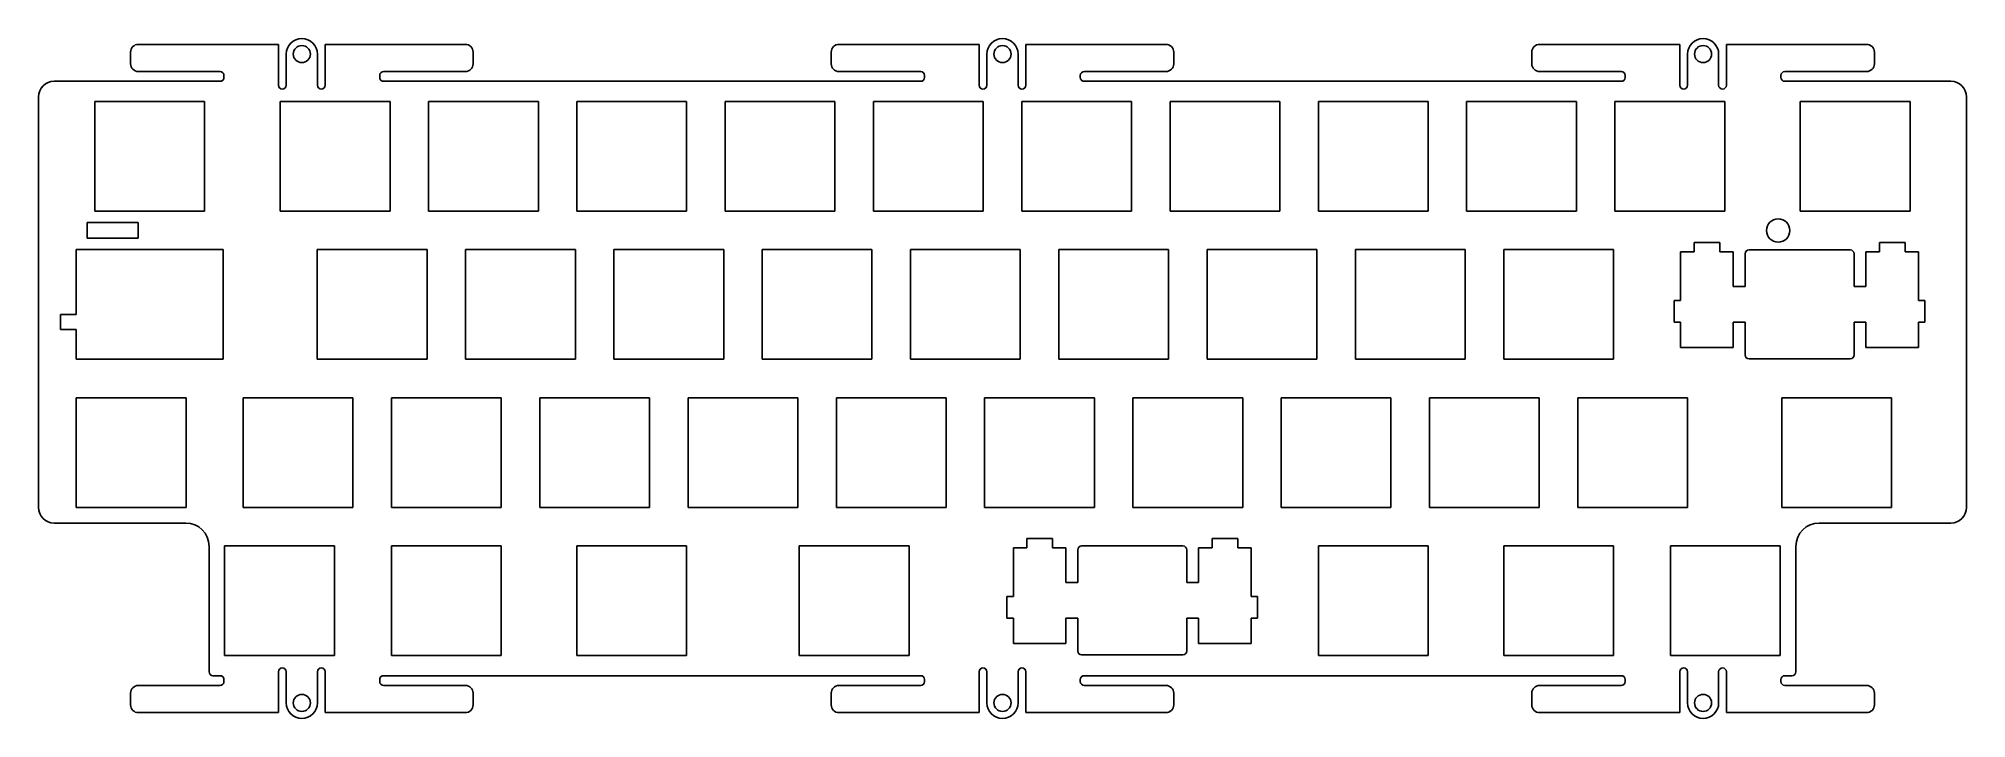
# Model space of a CAD drawing. Header units: millimetres. Extents: x 51 to 298, y -256 to -169.
import ezdxf

# ---------------------------------------------------------------- set-up
doc = ezdxf.new("R2010")
doc.units = ezdxf.units.MM
for name, color, linetype in [('Shape1818', 7, 'CONTINUOUS'), ('Shape1819', 7, 'CONTINUOUS'), ('Shape1820', 7, 'CONTINUOUS'), ('Shape1821', 7, 'CONTINUOUS'), ('Shape1822', 7, 'CONTINUOUS'), ('Shape1823', 7, 'CONTINUOUS'), ('Shape1824', 7, 'CONTINUOUS'), ('Shape1825', 7, 'CONTINUOUS'), ('Shape1826', 7, 'CONTINUOUS'), ('Shape1827', 7, 'CONTINUOUS'), ('Shape1828', 7, 'CONTINUOUS'), ('Shape1829', 7, 'CONTINUOUS'), ('Shape1830', 7, 'CONTINUOUS'), ('Shape1831', 7, 'CONTINUOUS'), ('Shape1832', 7, 'CONTINUOUS'), ('Shape1833', 7, 'CONTINUOUS'), ('Shape1834', 7, 'CONTINUOUS'), ('Shape1835', 7, 'CONTINUOUS'), ('Shape1836', 7, 'CONTINUOUS'), ('Shape1837', 7, 'CONTINUOUS'), ('Shape1838', 7, 'CONTINUOUS'), ('Shape1839', 7, 'CONTINUOUS'), ('Shape1840', 7, 'CONTINUOUS'), ('Shape1841', 7, 'CONTINUOUS'), ('Shape1842', 7, 'CONTINUOUS'), ('Shape1843', 7, 'CONTINUOUS'), ('Shape1844', 7, 'CONTINUOUS'), ('Shape1845', 7, 'CONTINUOUS'), ('Shape1846', 7, 'CONTINUOUS'), ('Shape1847', 7, 'CONTINUOUS'), ('Shape1848', 7, 'CONTINUOUS'), ('Shape1849', 7, 'CONTINUOUS'), ('Shape1850', 7, 'CONTINUOUS'), ('Shape1851', 7, 'CONTINUOUS'), ('Shape1852', 7, 'CONTINUOUS'), ('Shape1853', 7, 'CONTINUOUS'), ('Shape1854', 7, 'CONTINUOUS'), ('Shape1855', 7, 'CONTINUOUS'), ('Shape1856', 7, 'CONTINUOUS'), ('Shape1857', 7, 'CONTINUOUS'), ('Shape1858', 7, 'CONTINUOUS'), ('Shape1859', 7, 'CONTINUOUS'), ('Shape1860', 7, 'CONTINUOUS'), ('Shape1861', 7, 'CONTINUOUS'), ('Shape1862', 7, 'CONTINUOUS'), ('Shape1863', 7, 'CONTINUOUS'), ('Shape1864', 7, 'CONTINUOUS'), ('Shape1865', 7, 'CONTINUOUS'), ('Shape1866', 7, 'CONTINUOUS'), ('Shape1867', 7, 'CONTINUOUS'), ('Shape1868', 7, 'CONTINUOUS'), ('Shape1869', 7, 'CONTINUOUS'), ('Shape1870', 7, 'CONTINUOUS'), ('Shape1871', 7, 'CONTINUOUS'), ('Shape1872', 7, 'CONTINUOUS'), ('Shape1873', 7, 'CONTINUOUS'), ('Shape1874', 7, 'CONTINUOUS'), ('Shape1875', 7, 'CONTINUOUS'), ('Shape1876', 7, 'CONTINUOUS'), ('Shape1877', 7, 'CONTINUOUS'), ('Shape1878', 7, 'CONTINUOUS'), ('Shape1879', 7, 'CONTINUOUS'), ('Shape1880', 7, 'CONTINUOUS'), ('Shape1881', 7, 'CONTINUOUS'), ('Shape1882', 7, 'CONTINUOUS'), ('Shape1883', 7, 'CONTINUOUS'), ('Shape1884', 7, 'CONTINUOUS'), ('Shape1885', 7, 'CONTINUOUS'), ('Shape1886', 7, 'CONTINUOUS'), ('Shape1887', 7, 'CONTINUOUS'), ('Shape1888', 7, 'CONTINUOUS'), ('Shape1889', 7, 'CONTINUOUS'), ('Shape1890', 7, 'CONTINUOUS'), ('Shape1891', 7, 'CONTINUOUS'), ('Shape1892', 7, 'CONTINUOUS'), ('Shape1893', 7, 'CONTINUOUS'), ('Shape1894', 7, 'CONTINUOUS'), ('Shape1895', 7, 'CONTINUOUS'), ('Shape1896', 7, 'CONTINUOUS'), ('Shape1897', 7, 'CONTINUOUS'), ('Shape1898', 7, 'CONTINUOUS'), ('Shape1899', 7, 'CONTINUOUS'), ('Shape1900', 7, 'CONTINUOUS'), ('Shape1901', 7, 'CONTINUOUS'), ('Shape1902', 7, 'CONTINUOUS'), ('Shape1903', 7, 'CONTINUOUS'), ('Shape1904', 7, 'CONTINUOUS'), ('Shape1905', 7, 'CONTINUOUS'), ('Shape1906', 7, 'CONTINUOUS'), ('Shape1907', 7, 'CONTINUOUS'), ('Shape1908', 7, 'CONTINUOUS'), ('Shape1909', 7, 'CONTINUOUS'), ('Shape1910', 7, 'CONTINUOUS'), ('Shape1911', 7, 'CONTINUOUS'), ('Shape1912', 7, 'CONTINUOUS'), ('Shape1913', 7, 'CONTINUOUS'), ('Shape1914', 7, 'CONTINUOUS'), ('Shape1915', 7, 'CONTINUOUS'), ('Shape1916', 7, 'CONTINUOUS'), ('Shape1917', 7, 'CONTINUOUS'), ('Shape1918', 7, 'CONTINUOUS'), ('Shape1919', 7, 'CONTINUOUS'), ('Shape1920', 7, 'CONTINUOUS'), ('Shape1921', 7, 'CONTINUOUS'), ('Shape1922', 7, 'CONTINUOUS'), ('Shape1923', 7, 'CONTINUOUS'), ('Shape1924', 7, 'CONTINUOUS'), ('Shape1925', 7, 'CONTINUOUS'), ('Shape1926', 7, 'CONTINUOUS'), ('Shape1927', 7, 'CONTINUOUS'), ('Shape1928', 7, 'CONTINUOUS'), ('Shape1929', 7, 'CONTINUOUS'), ('Shape1930', 7, 'CONTINUOUS'), ('Shape1931', 7, 'CONTINUOUS'), ('Shape1932', 7, 'CONTINUOUS'), ('Shape1933', 7, 'CONTINUOUS'), ('Shape1934', 7, 'CONTINUOUS'), ('Shape1935', 7, 'CONTINUOUS'), ('Shape1936', 7, 'CONTINUOUS'), ('Shape1937', 7, 'CONTINUOUS'), ('Shape1938', 7, 'CONTINUOUS'), ('Shape1939', 7, 'CONTINUOUS'), ('Shape1940', 7, 'CONTINUOUS'), ('Shape1941', 7, 'CONTINUOUS'), ('Shape1942', 7, 'CONTINUOUS'), ('Shape1943', 7, 'CONTINUOUS'), ('Shape1944', 7, 'CONTINUOUS'), ('Shape1945', 7, 'CONTINUOUS'), ('Shape1946', 7, 'CONTINUOUS'), ('Shape1947', 7, 'CONTINUOUS'), ('Shape1948', 7, 'CONTINUOUS'), ('Shape1949', 7, 'CONTINUOUS'), ('Shape1950', 7, 'CONTINUOUS'), ('Shape1951', 7, 'CONTINUOUS'), ('Shape1952', 7, 'CONTINUOUS'), ('Shape1953', 7, 'CONTINUOUS'), ('Shape1954', 7, 'CONTINUOUS'), ('Shape1955', 7, 'CONTINUOUS'), ('Shape1956', 7, 'CONTINUOUS'), ('Shape1957', 7, 'CONTINUOUS'), ('Shape1958', 7, 'CONTINUOUS'), ('Shape1959', 7, 'CONTINUOUS'), ('Shape1960', 7, 'CONTINUOUS'), ('Shape1961', 7, 'CONTINUOUS'), ('Shape1962', 7, 'CONTINUOUS'), ('Shape1963', 7, 'CONTINUOUS'), ('Shape1964', 7, 'CONTINUOUS'), ('Shape1965', 7, 'CONTINUOUS'), ('Shape1966', 7, 'CONTINUOUS'), ('Shape1967', 7, 'CONTINUOUS'), ('Shape1968', 7, 'CONTINUOUS'), ('Shape1969', 7, 'CONTINUOUS'), ('Shape1970', 7, 'CONTINUOUS'), ('Shape1971', 7, 'CONTINUOUS'), ('Shape1972', 7, 'CONTINUOUS'), ('Shape1973', 7, 'CONTINUOUS'), ('Shape1974', 7, 'CONTINUOUS'), ('Shape1975', 7, 'CONTINUOUS'), ('Shape1976', 7, 'CONTINUOUS'), ('Shape1977', 7, 'CONTINUOUS'), ('Shape1978', 7, 'CONTINUOUS'), ('Shape1979', 7, 'CONTINUOUS'), ('Shape1980', 7, 'CONTINUOUS'), ('Shape1981', 7, 'CONTINUOUS'), ('Shape1982', 7, 'CONTINUOUS'), ('Shape1983', 7, 'CONTINUOUS'), ('Shape1984', 7, 'CONTINUOUS'), ('Shape1985', 7, 'CONTINUOUS'), ('Shape1986', 7, 'CONTINUOUS'), ('Shape1987', 7, 'CONTINUOUS'), ('Shape1988', 7, 'CONTINUOUS'), ('Shape1989', 7, 'CONTINUOUS'), ('Shape1990', 7, 'CONTINUOUS'), ('Shape1991', 7, 'CONTINUOUS'), ('Shape1992', 7, 'CONTINUOUS'), ('Shape1993', 7, 'CONTINUOUS'), ('Shape1994', 7, 'CONTINUOUS'), ('Shape1995', 7, 'CONTINUOUS'), ('Shape1996', 7, 'CONTINUOUS'), ('Shape1997', 7, 'CONTINUOUS'), ('Shape1998', 7, 'CONTINUOUS'), ('Shape1999', 7, 'CONTINUOUS'), ('Shape2000', 7, 'CONTINUOUS'), ('Shape2001', 7, 'CONTINUOUS'), ('Shape2002', 7, 'CONTINUOUS'), ('Shape2003', 7, 'CONTINUOUS'), ('Shape2004', 7, 'CONTINUOUS'), ('Shape2005', 7, 'CONTINUOUS'), ('Shape2006', 7, 'CONTINUOUS'), ('Shape2007', 7, 'CONTINUOUS'), ('Shape2008', 7, 'CONTINUOUS'), ('Shape2009', 7, 'CONTINUOUS'), ('Shape2010', 7, 'CONTINUOUS'), ('Shape2011', 7, 'CONTINUOUS'), ('Shape2012', 7, 'CONTINUOUS'), ('Shape2013', 7, 'CONTINUOUS'), ('Shape2014', 7, 'CONTINUOUS'), ('Shape2015', 7, 'CONTINUOUS'), ('Shape2016', 7, 'CONTINUOUS'), ('Shape2017', 7, 'CONTINUOUS'), ('Shape2018', 7, 'CONTINUOUS'), ('Shape2019', 7, 'CONTINUOUS'), ('Shape2020', 7, 'CONTINUOUS'), ('Shape2021', 7, 'CONTINUOUS'), ('Shape2022', 7, 'CONTINUOUS'), ('Shape2023', 7, 'CONTINUOUS'), ('Shape2024', 7, 'CONTINUOUS'), ('Shape2025', 7, 'CONTINUOUS'), ('Shape2026', 7, 'CONTINUOUS'), ('Shape2027', 7, 'CONTINUOUS'), ('Shape2028', 7, 'CONTINUOUS'), ('Shape2029', 7, 'CONTINUOUS'), ('Shape2030', 7, 'CONTINUOUS'), ('Shape2031', 7, 'CONTINUOUS'), ('Shape2032', 7, 'CONTINUOUS'), ('Shape2033', 7, 'CONTINUOUS'), ('Shape2034', 7, 'CONTINUOUS'), ('Shape2035', 7, 'CONTINUOUS'), ('Shape2036', 7, 'CONTINUOUS'), ('Shape2037', 7, 'CONTINUOUS'), ('Shape2038', 7, 'CONTINUOUS'), ('Shape2039', 7, 'CONTINUOUS'), ('Shape2040', 7, 'CONTINUOUS'), ('Shape2041', 7, 'CONTINUOUS'), ('Shape2042', 7, 'CONTINUOUS'), ('Shape2043', 7, 'CONTINUOUS'), ('Shape2044', 7, 'CONTINUOUS'), ('Shape2045', 7, 'CONTINUOUS'), ('Shape2046', 7, 'CONTINUOUS'), ('Shape2047', 7, 'CONTINUOUS'), ('Shape2048', 7, 'CONTINUOUS'), ('Shape2049', 7, 'CONTINUOUS'), ('Shape2050', 7, 'CONTINUOUS'), ('Shape2051', 7, 'CONTINUOUS'), ('Shape2052', 7, 'CONTINUOUS'), ('Shape2053', 7, 'CONTINUOUS'), ('Shape2054', 7, 'CONTINUOUS'), ('Shape2055', 7, 'CONTINUOUS'), ('Shape2056', 7, 'CONTINUOUS'), ('Shape2057', 7, 'CONTINUOUS'), ('Shape2058', 7, 'CONTINUOUS'), ('Shape2059', 7, 'CONTINUOUS'), ('Shape2276', 7, 'CONTINUOUS'), ('Shape2277', 7, 'CONTINUOUS'), ('Shape2278', 7, 'CONTINUOUS'), ('Shape2279', 7, 'CONTINUOUS'), ('Shape2280', 7, 'CONTINUOUS'), ('Shape2281', 7, 'CONTINUOUS'), ('Shape2282', 7, 'CONTINUOUS'), ('Shape2283', 7, 'CONTINUOUS'), ('Shape2284', 7, 'CONTINUOUS'), ('Shape2285', 7, 'CONTINUOUS'), ('Shape2286', 7, 'CONTINUOUS'), ('Shape2287', 7, 'CONTINUOUS'), ('Shape2288', 7, 'CONTINUOUS'), ('Shape2289', 7, 'CONTINUOUS'), ('Shape2290', 7, 'CONTINUOUS'), ('Shape2291', 7, 'CONTINUOUS'), ('Shape2292', 7, 'CONTINUOUS'), ('Shape2293', 7, 'CONTINUOUS'), ('Shape2294', 7, 'CONTINUOUS'), ('Shape2295', 7, 'CONTINUOUS'), ('Shape2296', 7, 'CONTINUOUS'), ('Shape2297', 7, 'CONTINUOUS'), ('Shape2298', 7, 'CONTINUOUS'), ('Shape2299', 7, 'CONTINUOUS'), ('Shape2300', 7, 'CONTINUOUS'), ('Shape2301', 7, 'CONTINUOUS'), ('Shape2302', 7, 'CONTINUOUS'), ('Shape2303', 7, 'CONTINUOUS'), ('Shape2304', 7, 'CONTINUOUS'), ('Shape2305', 7, 'CONTINUOUS'), ('Shape2306', 7, 'CONTINUOUS'), ('Shape2307', 7, 'CONTINUOUS'), ('Shape2308', 7, 'CONTINUOUS'), ('Shape2309', 7, 'CONTINUOUS'), ('Shape2310', 7, 'CONTINUOUS'), ('Shape2311', 7, 'CONTINUOUS'), ('Shape2312', 7, 'CONTINUOUS'), ('Shape2313', 7, 'CONTINUOUS'), ('Shape2314', 7, 'CONTINUOUS'), ('Shape2315', 7, 'CONTINUOUS'), ('Shape2316', 7, 'CONTINUOUS'), ('Shape2317', 7, 'CONTINUOUS'), ('Shape2318', 7, 'CONTINUOUS'), ('Shape2319', 7, 'CONTINUOUS'), ('Shape2320', 7, 'CONTINUOUS'), ('Shape2321', 7, 'CONTINUOUS'), ('Shape2322', 7, 'CONTINUOUS'), ('Shape2323', 7, 'CONTINUOUS'), ('Shape2324', 7, 'CONTINUOUS'), ('Shape2325', 7, 'CONTINUOUS'), ('Shape2326', 7, 'CONTINUOUS'), ('Shape2327', 7, 'CONTINUOUS'), ('Shape2328', 7, 'CONTINUOUS'), ('Shape2329', 7, 'CONTINUOUS'), ('Shape2330', 7, 'CONTINUOUS'), ('Shape2331', 7, 'CONTINUOUS'), ('Shape2332', 7, 'CONTINUOUS'), ('Shape2333', 7, 'CONTINUOUS'), ('Shape2334', 7, 'CONTINUOUS'), ('Shape2335', 7, 'CONTINUOUS'), ('Shape2336', 7, 'CONTINUOUS'), ('Shape2337', 7, 'CONTINUOUS'), ('Shape2338', 7, 'CONTINUOUS'), ('Shape2339', 7, 'CONTINUOUS'), ('Shape2340', 7, 'CONTINUOUS'), ('Shape2341', 7, 'CONTINUOUS'), ('Shape2342', 7, 'CONTINUOUS'), ('Shape2343', 7, 'CONTINUOUS'), ('Shape2344', 7, 'CONTINUOUS'), ('Shape2345', 7, 'CONTINUOUS'), ('Shape2346', 7, 'CONTINUOUS'), ('Shape2347', 7, 'CONTINUOUS'), ('Shape2348', 7, 'CONTINUOUS'), ('Shape2349', 7, 'CONTINUOUS'), ('Shape2350', 7, 'CONTINUOUS'), ('Shape2351', 7, 'CONTINUOUS'), ('Shape2352', 7, 'CONTINUOUS'), ('Shape2353', 7, 'CONTINUOUS'), ('Shape2354', 7, 'CONTINUOUS'), ('Shape2355', 7, 'CONTINUOUS'), ('Shape2356', 7, 'CONTINUOUS'), ('Shape2357', 7, 'CONTINUOUS'), ('Shape2358', 7, 'CONTINUOUS'), ('Shape2359', 7, 'CONTINUOUS'), ('Shape2360', 7, 'CONTINUOUS'), ('Shape2361', 7, 'CONTINUOUS'), ('Shape2362', 7, 'CONTINUOUS'), ('Shape2363', 7, 'CONTINUOUS'), ('Shape2364', 7, 'CONTINUOUS'), ('Shape2365', 7, 'CONTINUOUS'), ('Shape2366', 7, 'CONTINUOUS'), ('Shape2367', 7, 'CONTINUOUS'), ('Shape2368', 7, 'CONTINUOUS'), ('Shape2369', 7, 'CONTINUOUS'), ('Shape2370', 7, 'CONTINUOUS'), ('Shape2371', 7, 'CONTINUOUS'), ('Shape2372', 7, 'CONTINUOUS'), ('Shape2373', 7, 'CONTINUOUS'), ('Shape2374', 7, 'CONTINUOUS'), ('Shape2375', 7, 'CONTINUOUS'), ('Shape2376', 7, 'CONTINUOUS'), ('Shape2377', 7, 'CONTINUOUS'), ('Shape2378', 7, 'CONTINUOUS'), ('Shape2379', 7, 'CONTINUOUS'), ('Shape2380', 7, 'CONTINUOUS'), ('Shape2381', 7, 'CONTINUOUS'), ('Shape2382', 7, 'CONTINUOUS'), ('Shape2383', 7, 'CONTINUOUS'), ('Shape2384', 7, 'CONTINUOUS'), ('Shape2385', 7, 'CONTINUOUS'), ('Shape2386', 7, 'CONTINUOUS'), ('Shape2387', 7, 'CONTINUOUS'), ('Shape2388', 7, 'CONTINUOUS'), ('Shape2389', 7, 'CONTINUOUS'), ('Shape2390', 7, 'CONTINUOUS'), ('Shape2391', 7, 'CONTINUOUS'), ('Shape2392', 7, 'CONTINUOUS'), ('Shape2393', 7, 'CONTINUOUS'), ('Shape2394', 7, 'CONTINUOUS'), ('Shape2395', 7, 'CONTINUOUS'), ('Shape2396', 7, 'CONTINUOUS'), ('Shape2397', 7, 'CONTINUOUS'), ('Shape2398', 7, 'CONTINUOUS'), ('Shape2399', 7, 'CONTINUOUS'), ('Shape2400', 7, 'CONTINUOUS'), ('Shape2401', 7, 'CONTINUOUS'), ('Shape2402', 7, 'CONTINUOUS'), ('Shape2403', 7, 'CONTINUOUS'), ('Shape2404', 7, 'CONTINUOUS'), ('Shape2405', 7, 'CONTINUOUS'), ('Shape2406', 7, 'CONTINUOUS'), ('Shape2407', 7, 'CONTINUOUS'), ('Shape2408', 7, 'CONTINUOUS'), ('Shape2409', 7, 'CONTINUOUS'), ('Shape2410', 7, 'CONTINUOUS'), ('Shape2411', 7, 'CONTINUOUS'), ('Shape2412', 7, 'CONTINUOUS'), ('Shape2413', 7, 'CONTINUOUS'), ('Shape2414', 7, 'CONTINUOUS'), ('Shape2415', 7, 'CONTINUOUS'), ('Shape2416', 7, 'CONTINUOUS'), ('Shape2417', 7, 'CONTINUOUS'), ('Shape2418', 7, 'CONTINUOUS'), ('Shape2419', 7, 'CONTINUOUS'), ('Shape2420', 7, 'CONTINUOUS'), ('Shape2421', 7, 'CONTINUOUS'), ('Shape2422', 7, 'CONTINUOUS'), ('Shape2423', 7, 'CONTINUOUS'), ('Shape2424', 7, 'CONTINUOUS'), ('Shape2425', 7, 'CONTINUOUS'), ('Shape2426', 7, 'CONTINUOUS'), ('Shape2427', 7, 'CONTINUOUS'), ('Shape2428', 7, 'CONTINUOUS'), ('Shape2429', 7, 'CONTINUOUS'), ('Shape2430', 7, 'CONTINUOUS'), ('Shape2431', 7, 'CONTINUOUS'), ('Shape2432', 7, 'CONTINUOUS'), ('Shape2433', 7, 'CONTINUOUS'), ('Shape2434', 7, 'CONTINUOUS'), ('Shape2435', 7, 'CONTINUOUS'), ('Shape2436', 7, 'CONTINUOUS'), ('Shape2437', 7, 'CONTINUOUS'), ('Shape2438', 7, 'CONTINUOUS'), ('Shape2439', 7, 'CONTINUOUS'), ('Shape2440', 7, 'CONTINUOUS'), ('Shape2441', 7, 'CONTINUOUS'), ('Shape2442', 7, 'CONTINUOUS'), ('Shape2443', 7, 'CONTINUOUS'), ('Shape2452', 7, 'CONTINUOUS'), ('Shape2453', 7, 'CONTINUOUS'), ('Shape2454', 7, 'CONTINUOUS'), ('Shape2455', 7, 'CONTINUOUS'), ('Shape2456', 7, 'CONTINUOUS'), ('Shape2457', 7, 'CONTINUOUS'), ('Shape2458', 7, 'CONTINUOUS'), ('Shape2459', 7, 'CONTINUOUS'), ('Shape2465', 7, 'CONTINUOUS')]:
    doc.layers.add(name, color=color, linetype=linetype)

msp = doc.modelspace()

# ---------------------------------------------------------------- linework, layer by layer
at = {"layer": 'Shape1818'}
msp.add_circle((264.415, -170.807), 1.1, dxfattribs=at)
at = {"layer": 'Shape1819'}
msp.add_circle((174.415, -170.807), 1.1, dxfattribs=at)
at = {"layer": 'Shape1820'}
msp.add_circle((84.415, -170.807), 1.1, dxfattribs=at)
at = {"layer": 'Shape1821'}
msp.add_circle((264.415, -254.205), 1.1, dxfattribs=at)
at = {"layer": 'Shape1822'}
msp.add_circle((174.415, -254.205), 1.1, dxfattribs=at)
at = {"layer": 'Shape1823'}
msp.add_circle((84.415, -254.205), 1.1, dxfattribs=at)
at = {"layer": 'Shape1824'}
msp.add_line((275.835, -250.706), (274.915, -250.706), dxfattribs=at)
at = {"layer": 'Shape1825'}
msp.add_arc((274.915, -251.206), 0.5, 90, 180, dxfattribs=at)
at = {"layer": 'Shape1826'}
msp.add_line((274.415, -251.206), (274.415, -251.455), dxfattribs=at)
at = {"layer": 'Shape1827'}
msp.add_arc((274.915, -251.455), 0.5, 180, -90, dxfattribs=at)
at = {"layer": 'Shape1828'}
msp.add_line((274.915, -251.955), (285.415, -251.955), dxfattribs=at)
at = {"layer": 'Shape1829'}
msp.add_arc((285.415, -252.955), 1, 0, 90, dxfattribs=at)
at = {"layer": 'Shape1830'}
msp.add_line((286.415, -252.955), (286.415, -254.455), dxfattribs=at)
at = {"layer": 'Shape1831'}
msp.add_arc((285.415, -254.455), 1, -90, 0, dxfattribs=at)
at = {"layer": 'Shape1832'}
msp.add_line((285.415, -255.455), (267.415, -255.455), dxfattribs=at)
at = {"layer": 'Shape1833'}
msp.add_line((267.415, -255.455), (267.415, -250.206), dxfattribs=at)
at = {"layer": 'Shape1834'}
msp.add_arc((266.915, -250.206), 0.5, 0, 180, dxfattribs=at)
at = {"layer": 'Shape1835'}
msp.add_line((266.415, -250.206), (266.415, -254.205), dxfattribs=at)
at = {"layer": 'Shape1836'}
msp.add_arc((264.415, -254.205), 2, 180, 0, dxfattribs=at)
at = {"layer": 'Shape1837'}
msp.add_line((262.415, -254.205), (262.415, -250.206), dxfattribs=at)
at = {"layer": 'Shape1838'}
msp.add_arc((261.915, -250.206), 0.5, 0, 180, dxfattribs=at)
at = {"layer": 'Shape1839'}
msp.add_line((261.415, -250.206), (261.415, -255.455), dxfattribs=at)
at = {"layer": 'Shape1840'}
msp.add_line((261.415, -255.455), (243.415, -255.455), dxfattribs=at)
at = {"layer": 'Shape1841'}
msp.add_arc((243.415, -254.455), 1, 180, -90, dxfattribs=at)
at = {"layer": 'Shape1842'}
msp.add_line((242.415, -254.455), (242.415, -252.955), dxfattribs=at)
at = {"layer": 'Shape1843'}
msp.add_arc((243.415, -252.955), 1, 90, 180, dxfattribs=at)
at = {"layer": 'Shape1844'}
msp.add_line((243.415, -251.955), (253.915, -251.955), dxfattribs=at)
at = {"layer": 'Shape1845'}
msp.add_arc((253.915, -251.455), 0.5, -90, 0, dxfattribs=at)
at = {"layer": 'Shape1846'}
msp.add_line((254.415, -251.455), (254.415, -251.206), dxfattribs=at)
at = {"layer": 'Shape1847'}
msp.add_arc((253.915, -251.206), 0.5, 0, 90, dxfattribs=at)
at = {"layer": 'Shape1848'}
msp.add_line((253.915, -250.706), (184.915, -250.706), dxfattribs=at)
at = {"layer": 'Shape1849'}
msp.add_arc((184.915, -251.206), 0.5, 90, 180, dxfattribs=at)
at = {"layer": 'Shape1850'}
msp.add_line((184.415, -251.206), (184.415, -251.455), dxfattribs=at)
at = {"layer": 'Shape1851'}
msp.add_arc((184.915, -251.455), 0.5, 180, -90, dxfattribs=at)
at = {"layer": 'Shape1852'}
msp.add_line((184.915, -251.955), (195.415, -251.955), dxfattribs=at)
at = {"layer": 'Shape1853'}
msp.add_arc((195.415, -252.955), 1, 0, 90, dxfattribs=at)
at = {"layer": 'Shape1854'}
msp.add_line((196.415, -252.955), (196.415, -254.455), dxfattribs=at)
at = {"layer": 'Shape1855'}
msp.add_arc((195.415, -254.455), 1, -90, 0, dxfattribs=at)
at = {"layer": 'Shape1856'}
msp.add_line((195.415, -255.455), (177.415, -255.455), dxfattribs=at)
at = {"layer": 'Shape1857'}
msp.add_line((177.415, -255.455), (177.415, -250.206), dxfattribs=at)
at = {"layer": 'Shape1858'}
msp.add_arc((176.915, -250.206), 0.5, 0, 180, dxfattribs=at)
at = {"layer": 'Shape1859'}
msp.add_line((176.415, -250.206), (176.415, -254.205), dxfattribs=at)
at = {"layer": 'Shape1860'}
msp.add_arc((174.415, -254.205), 2, 180, 0, dxfattribs=at)
at = {"layer": 'Shape1861'}
msp.add_line((172.415, -254.205), (172.415, -250.206), dxfattribs=at)
at = {"layer": 'Shape1862'}
msp.add_arc((171.915, -250.206), 0.5, 0, 180, dxfattribs=at)
at = {"layer": 'Shape1863'}
msp.add_line((171.415, -250.206), (171.415, -255.455), dxfattribs=at)
at = {"layer": 'Shape1864'}
msp.add_line((171.415, -255.455), (153.415, -255.455), dxfattribs=at)
at = {"layer": 'Shape1865'}
msp.add_arc((153.415, -254.455), 1, 180, -90, dxfattribs=at)
at = {"layer": 'Shape1866'}
msp.add_line((152.415, -254.455), (152.415, -252.955), dxfattribs=at)
at = {"layer": 'Shape1867'}
msp.add_arc((153.415, -252.955), 1, 90, 180, dxfattribs=at)
at = {"layer": 'Shape1868'}
msp.add_line((153.415, -251.955), (163.915, -251.955), dxfattribs=at)
at = {"layer": 'Shape1869'}
msp.add_arc((163.915, -251.455), 0.5, -90, 0, dxfattribs=at)
at = {"layer": 'Shape1870'}
msp.add_line((164.415, -251.455), (164.415, -251.206), dxfattribs=at)
at = {"layer": 'Shape1871'}
msp.add_arc((163.915, -251.206), 0.5, 0, 90, dxfattribs=at)
at = {"layer": 'Shape1872'}
msp.add_line((163.915, -250.706), (94.915, -250.706), dxfattribs=at)
at = {"layer": 'Shape1873'}
msp.add_arc((94.915, -251.206), 0.5, 90, 180, dxfattribs=at)
at = {"layer": 'Shape1874'}
msp.add_line((94.415, -251.206), (94.415, -251.455), dxfattribs=at)
at = {"layer": 'Shape1875'}
msp.add_arc((94.915, -251.455), 0.5, 180, -90, dxfattribs=at)
at = {"layer": 'Shape1876'}
msp.add_line((94.915, -251.955), (105.415, -251.955), dxfattribs=at)
at = {"layer": 'Shape1877'}
msp.add_arc((105.415, -252.955), 1, 0, 90, dxfattribs=at)
at = {"layer": 'Shape1878'}
msp.add_line((106.415, -252.955), (106.415, -254.455), dxfattribs=at)
at = {"layer": 'Shape1879'}
msp.add_arc((105.415, -254.455), 1, -90, 0, dxfattribs=at)
at = {"layer": 'Shape1880'}
msp.add_line((105.415, -255.455), (87.415, -255.455), dxfattribs=at)
at = {"layer": 'Shape1881'}
msp.add_line((87.415, -255.455), (87.415, -250.206), dxfattribs=at)
at = {"layer": 'Shape1882'}
msp.add_arc((86.915, -250.206), 0.5, 0, 180, dxfattribs=at)
at = {"layer": 'Shape1883'}
msp.add_line((86.415, -250.206), (86.415, -254.205), dxfattribs=at)
at = {"layer": 'Shape1884'}
msp.add_arc((84.415, -254.205), 2, 180, 0, dxfattribs=at)
at = {"layer": 'Shape1885'}
msp.add_line((82.415, -254.205), (82.415, -250.206), dxfattribs=at)
at = {"layer": 'Shape1886'}
msp.add_arc((81.915, -250.206), 0.5, 0, 180, dxfattribs=at)
at = {"layer": 'Shape1887'}
msp.add_line((81.415, -250.206), (81.415, -255.455), dxfattribs=at)
at = {"layer": 'Shape1888'}
msp.add_line((81.415, -255.455), (63.415, -255.455), dxfattribs=at)
at = {"layer": 'Shape1889'}
msp.add_arc((63.415, -254.455), 1, 180, -90, dxfattribs=at)
at = {"layer": 'Shape1890'}
msp.add_line((62.415, -254.455), (62.415, -252.955), dxfattribs=at)
at = {"layer": 'Shape1891'}
msp.add_arc((63.415, -252.955), 1, 90, 180, dxfattribs=at)
at = {"layer": 'Shape1892'}
msp.add_line((63.415, -251.955), (73.915, -251.955), dxfattribs=at)
at = {"layer": 'Shape1893'}
msp.add_arc((73.915, -251.455), 0.5, -90, 0, dxfattribs=at)
at = {"layer": 'Shape1894'}
msp.add_line((74.415, -251.455), (74.415, -251.206), dxfattribs=at)
at = {"layer": 'Shape1895'}
msp.add_arc((73.915, -251.206), 0.5, 0, 90, dxfattribs=at)
at = {"layer": 'Shape1896'}
msp.add_line((73.915, -250.706), (72.995, -250.706), dxfattribs=at)
at = {"layer": 'Shape1897'}
msp.add_arc((72.995, -250.206), 0.5, 180, -90, dxfattribs=at)
at = {"layer": 'Shape1898'}
msp.add_line((72.495, -250.206), (72.495, -234.081), dxfattribs=at)
at = {"layer": 'Shape1899'}
msp.add_arc((69.495, -234.081), 3, 0, 90, dxfattribs=at)
at = {"layer": 'Shape1900'}
msp.add_line((69.495, -231.081), (52.595, -231.081), dxfattribs=at)
at = {"layer": 'Shape1901'}
msp.add_arc((52.595, -229.081), 2, 180, -90, dxfattribs=at)
at = {"layer": 'Shape1902'}
msp.add_line((50.595, -229.081), (50.595, -176.306), dxfattribs=at)
at = {"layer": 'Shape1903'}
msp.add_arc((52.595, -176.306), 2, 90, 180, dxfattribs=at)
at = {"layer": 'Shape1904'}
msp.add_line((52.595, -174.306), (73.915, -174.306), dxfattribs=at)
at = {"layer": 'Shape1905'}
msp.add_arc((73.915, -173.806), 0.5, -90, 0, dxfattribs=at)
at = {"layer": 'Shape1906'}
msp.add_line((74.415, -173.806), (74.415, -173.557), dxfattribs=at)
at = {"layer": 'Shape1907'}
msp.add_arc((73.915, -173.557), 0.5, 0, 90, dxfattribs=at)
at = {"layer": 'Shape1908'}
msp.add_line((73.915, -173.057), (63.415, -173.057), dxfattribs=at)
at = {"layer": 'Shape1909'}
msp.add_arc((63.415, -172.057), 1, 180, -90, dxfattribs=at)
at = {"layer": 'Shape1910'}
msp.add_line((62.415, -172.057), (62.415, -170.557), dxfattribs=at)
at = {"layer": 'Shape1911'}
msp.add_arc((63.415, -170.557), 1, 90, 180, dxfattribs=at)
at = {"layer": 'Shape1912'}
msp.add_line((63.415, -169.557), (81.415, -169.557), dxfattribs=at)
at = {"layer": 'Shape1913'}
msp.add_line((81.415, -169.557), (81.415, -174.807), dxfattribs=at)
at = {"layer": 'Shape1914'}
msp.add_arc((81.915, -174.807), 0.5, 180, 0, dxfattribs=at)
at = {"layer": 'Shape1915'}
msp.add_line((82.415, -174.807), (82.415, -170.807), dxfattribs=at)
at = {"layer": 'Shape1916'}
msp.add_arc((84.415, -170.807), 2, 0, 180, dxfattribs=at)
at = {"layer": 'Shape1917'}
msp.add_line((86.415, -170.807), (86.415, -174.807), dxfattribs=at)
at = {"layer": 'Shape1918'}
msp.add_arc((86.915, -174.807), 0.5, 180, 0, dxfattribs=at)
at = {"layer": 'Shape1919'}
msp.add_line((87.415, -174.807), (87.415, -169.557), dxfattribs=at)
at = {"layer": 'Shape1920'}
msp.add_line((87.415, -169.557), (105.415, -169.557), dxfattribs=at)
at = {"layer": 'Shape1921'}
msp.add_arc((105.415, -170.557), 1, 0, 90, dxfattribs=at)
at = {"layer": 'Shape1922'}
msp.add_line((106.415, -170.557), (106.415, -172.057), dxfattribs=at)
at = {"layer": 'Shape1923'}
msp.add_arc((105.415, -172.057), 1, -90, 0, dxfattribs=at)
at = {"layer": 'Shape1924'}
msp.add_line((105.415, -173.057), (94.915, -173.057), dxfattribs=at)
at = {"layer": 'Shape1925'}
msp.add_arc((94.915, -173.557), 0.5, 90, 180, dxfattribs=at)
at = {"layer": 'Shape1926'}
msp.add_line((94.415, -173.557), (94.415, -173.806), dxfattribs=at)
at = {"layer": 'Shape1927'}
msp.add_arc((94.915, -173.806), 0.5, 180, -90, dxfattribs=at)
at = {"layer": 'Shape1928'}
msp.add_line((94.915, -174.306), (163.915, -174.306), dxfattribs=at)
at = {"layer": 'Shape1929'}
msp.add_arc((163.915, -173.806), 0.5, -90, 0, dxfattribs=at)
at = {"layer": 'Shape1930'}
msp.add_line((164.415, -173.806), (164.415, -173.557), dxfattribs=at)
at = {"layer": 'Shape1931'}
msp.add_arc((163.915, -173.557), 0.5, 0, 90, dxfattribs=at)
at = {"layer": 'Shape1932'}
msp.add_line((163.915, -173.057), (153.415, -173.057), dxfattribs=at)
at = {"layer": 'Shape1933'}
msp.add_arc((153.415, -172.057), 1, 180, -90, dxfattribs=at)
at = {"layer": 'Shape1934'}
msp.add_line((152.415, -172.057), (152.415, -170.557), dxfattribs=at)
at = {"layer": 'Shape1935'}
msp.add_arc((153.415, -170.557), 1, 90, 180, dxfattribs=at)
at = {"layer": 'Shape1936'}
msp.add_line((153.415, -169.557), (171.415, -169.557), dxfattribs=at)
at = {"layer": 'Shape1937'}
msp.add_line((171.415, -169.557), (171.415, -174.807), dxfattribs=at)
at = {"layer": 'Shape1938'}
msp.add_arc((171.915, -174.807), 0.5, 180, 0, dxfattribs=at)
at = {"layer": 'Shape1939'}
msp.add_line((172.415, -174.807), (172.415, -170.807), dxfattribs=at)
at = {"layer": 'Shape1940'}
msp.add_arc((174.415, -170.807), 2, 0, 180, dxfattribs=at)
at = {"layer": 'Shape1941'}
msp.add_line((176.415, -170.807), (176.415, -174.807), dxfattribs=at)
at = {"layer": 'Shape1942'}
msp.add_arc((176.915, -174.807), 0.5, 180, 0, dxfattribs=at)
at = {"layer": 'Shape1943'}
msp.add_line((177.415, -174.807), (177.415, -169.557), dxfattribs=at)
at = {"layer": 'Shape1944'}
msp.add_line((177.415, -169.557), (195.415, -169.557), dxfattribs=at)
at = {"layer": 'Shape1945'}
msp.add_arc((195.415, -170.557), 1, 0, 90, dxfattribs=at)
at = {"layer": 'Shape1946'}
msp.add_line((196.415, -170.557), (196.415, -172.057), dxfattribs=at)
at = {"layer": 'Shape1947'}
msp.add_arc((195.415, -172.057), 1, -90, 0, dxfattribs=at)
at = {"layer": 'Shape1948'}
msp.add_line((195.415, -173.057), (184.915, -173.057), dxfattribs=at)
at = {"layer": 'Shape1949'}
msp.add_arc((184.915, -173.557), 0.5, 90, 180, dxfattribs=at)
at = {"layer": 'Shape1950'}
msp.add_line((184.415, -173.557), (184.415, -173.806), dxfattribs=at)
at = {"layer": 'Shape1951'}
msp.add_arc((184.915, -173.806), 0.5, 180, -90, dxfattribs=at)
at = {"layer": 'Shape1952'}
msp.add_line((184.915, -174.306), (253.915, -174.306), dxfattribs=at)
at = {"layer": 'Shape1953'}
msp.add_arc((253.915, -173.806), 0.5, -90, 0, dxfattribs=at)
at = {"layer": 'Shape1954'}
msp.add_line((254.415, -173.806), (254.415, -173.557), dxfattribs=at)
at = {"layer": 'Shape1955'}
msp.add_arc((253.915, -173.557), 0.5, 0, 90, dxfattribs=at)
at = {"layer": 'Shape1956'}
msp.add_line((253.915, -173.057), (243.415, -173.057), dxfattribs=at)
at = {"layer": 'Shape1957'}
msp.add_arc((243.415, -172.057), 1, 180, -90, dxfattribs=at)
at = {"layer": 'Shape1958'}
msp.add_line((242.415, -172.057), (242.415, -170.557), dxfattribs=at)
at = {"layer": 'Shape1959'}
msp.add_arc((243.415, -170.557), 1, 90, 180, dxfattribs=at)
at = {"layer": 'Shape1960'}
msp.add_line((243.415, -169.557), (261.415, -169.557), dxfattribs=at)
at = {"layer": 'Shape1961'}
msp.add_line((261.415, -169.557), (261.415, -174.807), dxfattribs=at)
at = {"layer": 'Shape1962'}
msp.add_arc((261.915, -174.807), 0.5, 180, 0, dxfattribs=at)
at = {"layer": 'Shape1963'}
msp.add_line((262.415, -174.807), (262.415, -170.807), dxfattribs=at)
at = {"layer": 'Shape1964'}
msp.add_arc((264.415, -170.807), 2, 0, 180, dxfattribs=at)
at = {"layer": 'Shape1965'}
msp.add_line((266.415, -170.807), (266.415, -174.807), dxfattribs=at)
at = {"layer": 'Shape1966'}
msp.add_arc((266.915, -174.807), 0.5, 180, 0, dxfattribs=at)
at = {"layer": 'Shape1967'}
msp.add_line((267.415, -174.807), (267.415, -169.557), dxfattribs=at)
at = {"layer": 'Shape1968'}
msp.add_line((267.415, -169.557), (285.415, -169.557), dxfattribs=at)
at = {"layer": 'Shape1969'}
msp.add_arc((285.415, -170.557), 1, 0, 90, dxfattribs=at)
at = {"layer": 'Shape1970'}
msp.add_line((286.415, -170.557), (286.415, -172.057), dxfattribs=at)
at = {"layer": 'Shape1971'}
msp.add_arc((285.415, -172.057), 1, -90, 0, dxfattribs=at)
at = {"layer": 'Shape1972'}
msp.add_line((285.415, -173.057), (274.915, -173.057), dxfattribs=at)
at = {"layer": 'Shape1973'}
msp.add_arc((274.915, -173.557), 0.5, 90, 180, dxfattribs=at)
at = {"layer": 'Shape1974'}
msp.add_line((274.415, -173.557), (274.415, -173.806), dxfattribs=at)
at = {"layer": 'Shape1975'}
msp.add_arc((274.915, -173.806), 0.5, 180, -90, dxfattribs=at)
at = {"layer": 'Shape1976'}
msp.add_line((274.915, -174.306), (296.245, -174.306), dxfattribs=at)
at = {"layer": 'Shape1977'}
msp.add_arc((296.245, -176.306), 2, 0, 90, dxfattribs=at)
at = {"layer": 'Shape1978'}
msp.add_line((298.245, -176.306), (298.245, -229.081), dxfattribs=at)
at = {"layer": 'Shape1979'}
msp.add_arc((296.245, -229.081), 2, -90, 0, dxfattribs=at)
at = {"layer": 'Shape1980'}
msp.add_line((296.245, -231.081), (279.335, -231.081), dxfattribs=at)
at = {"layer": 'Shape1981'}
msp.add_arc((279.335, -234.081), 3, 90, 180, dxfattribs=at)
at = {"layer": 'Shape1982'}
msp.add_line((276.335, -234.081), (276.335, -250.206), dxfattribs=at)
at = {"layer": 'Shape1983'}
msp.add_arc((275.835, -250.206), 0.5, -90, 0, dxfattribs=at)
at = {"layer": 'Shape1984'}
msp.add_line((63.405, -192.456), (63.405, -194.456), dxfattribs=at)
at = {"layer": 'Shape1985'}
msp.add_line((63.405, -194.456), (56.825, -194.456), dxfattribs=at)
at = {"layer": 'Shape1986'}
msp.add_line((56.825, -194.456), (56.825, -192.456), dxfattribs=at)
at = {"layer": 'Shape1987'}
msp.add_line((56.825, -192.456), (63.405, -192.456), dxfattribs=at)
at = {"layer": 'Shape1988'}
msp.add_line((214.995, -234.031), (214.995, -248.131), dxfattribs=at)
at = {"layer": 'Shape1989'}
msp.add_line((214.995, -248.131), (229.095, -248.131), dxfattribs=at)
at = {"layer": 'Shape1990'}
msp.add_line((229.095, -248.131), (229.095, -234.031), dxfattribs=at)
at = {"layer": 'Shape1991'}
msp.add_line((119.745, -234.031), (119.745, -248.131), dxfattribs=at)
at = {"layer": 'Shape1992'}
msp.add_line((119.745, -248.131), (133.845, -248.131), dxfattribs=at)
at = {"layer": 'Shape1993'}
msp.add_line((133.845, -248.131), (133.845, -234.031), dxfattribs=at)
at = {"layer": 'Shape1994'}
msp.add_line((260.235, -234.031), (274.335, -234.031), dxfattribs=at)
at = {"layer": 'Shape1995'}
msp.add_line((274.335, -234.031), (274.335, -248.131), dxfattribs=at)
at = {"layer": 'Shape1996'}
msp.add_line((274.335, -248.131), (260.235, -248.131), dxfattribs=at)
at = {"layer": 'Shape1997'}
msp.add_line((260.235, -248.131), (260.235, -234.031), dxfattribs=at)
at = {"layer": 'Shape1998'}
msp.add_line((238.805, -248.131), (238.805, -234.031), dxfattribs=at)
at = {"layer": 'Shape1999'}
msp.add_line((238.805, -234.031), (252.905, -234.031), dxfattribs=at)
at = {"layer": 'Shape2000'}
msp.add_line((252.905, -234.031), (252.905, -248.131), dxfattribs=at)
at = {"layer": 'Shape2001'}
msp.add_line((252.905, -248.131), (238.805, -248.131), dxfattribs=at)
at = {"layer": 'Shape2002'}
msp.add_line((95.925, -248.131), (95.925, -234.031), dxfattribs=at)
at = {"layer": 'Shape2003'}
msp.add_line((95.925, -234.031), (110.025, -234.031), dxfattribs=at)
at = {"layer": 'Shape2004'}
msp.add_line((110.025, -234.031), (110.025, -248.131), dxfattribs=at)
at = {"layer": 'Shape2005'}
msp.add_line((110.025, -248.131), (95.925, -248.131), dxfattribs=at)
at = {"layer": 'Shape2006'}
msp.add_line((74.495, -234.031), (88.595, -234.031), dxfattribs=at)
at = {"layer": 'Shape2007'}
msp.add_line((88.595, -234.031), (88.595, -248.131), dxfattribs=at)
at = {"layer": 'Shape2008'}
msp.add_line((88.595, -248.131), (74.495, -248.131), dxfattribs=at)
at = {"layer": 'Shape2009'}
msp.add_line((74.495, -248.131), (74.495, -234.031), dxfattribs=at)
at = {"layer": 'Shape2010'}
msp.add_line((57.825, -176.881), (71.925, -176.881), dxfattribs=at)
at = {"layer": 'Shape2011'}
msp.add_line((71.925, -176.881), (71.925, -190.981), dxfattribs=at)
at = {"layer": 'Shape2012'}
msp.add_line((71.925, -190.981), (57.825, -190.981), dxfattribs=at)
at = {"layer": 'Shape2013'}
msp.add_line((57.825, -190.981), (57.825, -176.881), dxfattribs=at)
at = {"layer": 'Shape2014'}
msp.add_line((148.315, -234.031), (162.415, -234.031), dxfattribs=at)
at = {"layer": 'Shape2015'}
msp.add_line((162.415, -234.031), (162.415, -248.131), dxfattribs=at)
at = {"layer": 'Shape2016'}
msp.add_line((162.415, -248.131), (148.315, -248.131), dxfattribs=at)
at = {"layer": 'Shape2017'}
msp.add_line((148.315, -248.131), (148.315, -234.031), dxfattribs=at)
at = {"layer": 'Shape2018'}
msp.add_line((184.085, -247.531), (184.085, -243.332), dxfattribs=at)
at = {"layer": 'Shape2019'}
msp.add_arc((184.585, -247.531), 0.5, 180, -90, dxfattribs=at)
at = {"layer": 'Shape2020'}
msp.add_line((184.085, -243.332), (182.565, -243.332), dxfattribs=at)
at = {"layer": 'Shape2021'}
msp.add_line((182.565, -243.332), (182.565, -246.561), dxfattribs=at)
at = {"layer": 'Shape2022'}
msp.add_line((182.565, -246.561), (175.815, -246.561), dxfattribs=at)
at = {"layer": 'Shape2023'}
msp.add_line((175.815, -246.561), (175.815, -243.332), dxfattribs=at)
at = {"layer": 'Shape2024'}
msp.add_line((175.815, -243.332), (174.985, -243.332), dxfattribs=at)
at = {"layer": 'Shape2025'}
msp.add_line((174.985, -243.332), (174.985, -240.532), dxfattribs=at)
at = {"layer": 'Shape2026'}
msp.add_line((174.985, -240.532), (175.815, -240.532), dxfattribs=at)
at = {"layer": 'Shape2027'}
msp.add_line((175.815, -240.532), (175.815, -234.262), dxfattribs=at)
at = {"layer": 'Shape2028'}
msp.add_line((175.815, -234.262), (177.535, -234.262), dxfattribs=at)
at = {"layer": 'Shape2029'}
msp.add_line((177.535, -234.262), (177.535, -233.061), dxfattribs=at)
at = {"layer": 'Shape2030'}
msp.add_line((177.535, -233.061), (180.835, -233.061), dxfattribs=at)
at = {"layer": 'Shape2031'}
msp.add_line((180.835, -233.061), (180.835, -234.262), dxfattribs=at)
at = {"layer": 'Shape2032'}
msp.add_line((180.835, -234.262), (182.565, -234.262), dxfattribs=at)
at = {"layer": 'Shape2033'}
msp.add_line((182.565, -234.262), (182.565, -238.73), dxfattribs=at)
at = {"layer": 'Shape2034'}
msp.add_line((182.565, -238.73), (184.085, -238.73), dxfattribs=at)
at = {"layer": 'Shape2035'}
msp.add_line((184.085, -238.73), (184.085, -234.531), dxfattribs=at)
at = {"layer": 'Shape2036'}
msp.add_line((184.585, -234.031), (197.585, -234.031), dxfattribs=at)
at = {"layer": 'Shape2037'}
msp.add_arc((184.585, -234.531), 0.5, 90, 180, dxfattribs=at)
at = {"layer": 'Shape2038'}
msp.add_line((198.085, -234.531), (198.085, -238.73), dxfattribs=at)
at = {"layer": 'Shape2039'}
msp.add_arc((197.585, -234.531), 0.5, 0, 90, dxfattribs=at)
at = {"layer": 'Shape2040'}
msp.add_line((198.085, -238.73), (199.615, -238.73), dxfattribs=at)
at = {"layer": 'Shape2041'}
msp.add_line((199.615, -238.73), (199.615, -234.262), dxfattribs=at)
at = {"layer": 'Shape2042'}
msp.add_line((199.615, -234.262), (201.335, -234.262), dxfattribs=at)
at = {"layer": 'Shape2043'}
msp.add_line((201.335, -234.262), (201.335, -233.061), dxfattribs=at)
at = {"layer": 'Shape2044'}
msp.add_line((201.335, -233.061), (204.635, -233.061), dxfattribs=at)
at = {"layer": 'Shape2045'}
msp.add_line((204.635, -233.061), (204.635, -234.262), dxfattribs=at)
at = {"layer": 'Shape2046'}
msp.add_line((204.635, -234.262), (206.365, -234.262), dxfattribs=at)
at = {"layer": 'Shape2047'}
msp.add_line((206.365, -234.262), (206.365, -240.532), dxfattribs=at)
at = {"layer": 'Shape2048'}
msp.add_line((206.365, -240.532), (207.185, -240.532), dxfattribs=at)
at = {"layer": 'Shape2049'}
msp.add_line((207.185, -240.532), (207.185, -243.332), dxfattribs=at)
at = {"layer": 'Shape2050'}
msp.add_line((207.185, -243.332), (206.365, -243.332), dxfattribs=at)
at = {"layer": 'Shape2051'}
msp.add_line((206.365, -243.332), (206.365, -246.561), dxfattribs=at)
at = {"layer": 'Shape2052'}
msp.add_line((206.365, -246.561), (199.615, -246.561), dxfattribs=at)
at = {"layer": 'Shape2053'}
msp.add_line((199.615, -246.561), (199.615, -243.332), dxfattribs=at)
at = {"layer": 'Shape2054'}
msp.add_line((199.615, -243.332), (198.085, -243.332), dxfattribs=at)
at = {"layer": 'Shape2055'}
msp.add_line((198.085, -243.332), (198.085, -247.531), dxfattribs=at)
at = {"layer": 'Shape2056'}
msp.add_arc((197.585, -247.531), 0.5, -90, 0, dxfattribs=at)
at = {"layer": 'Shape2057'}
msp.add_line((197.585, -248.031), (184.585, -248.031), dxfattribs=at)
at = {"layer": 'Shape2058'}
msp.add_line((119.745, -234.031), (133.845, -234.031), dxfattribs=at)
at = {"layer": 'Shape2059'}
msp.add_line((214.995, -234.031), (229.095, -234.031), dxfattribs=at)
at = {"layer": 'Shape2276'}
msp.add_line((291.005, -176.881), (291.005, -190.981), dxfattribs=at)
at = {"layer": 'Shape2277'}
msp.add_line((291.005, -190.981), (276.905, -190.981), dxfattribs=at)
at = {"layer": 'Shape2278'}
msp.add_line((276.905, -190.981), (276.905, -176.881), dxfattribs=at)
at = {"layer": 'Shape2279'}
msp.add_line((276.905, -176.881), (291.005, -176.881), dxfattribs=at)
at = {"layer": 'Shape2280'}
msp.add_line((55.445, -195.931), (74.315, -195.931), dxfattribs=at)
at = {"layer": 'Shape2281'}
msp.add_line((74.315, -195.931), (74.315, -210.031), dxfattribs=at)
at = {"layer": 'Shape2282'}
msp.add_line((74.315, -210.031), (55.445, -210.031), dxfattribs=at)
at = {"layer": 'Shape2283'}
msp.add_line((55.445, -210.031), (55.445, -206.2), dxfattribs=at)
at = {"layer": 'Shape2284'}
msp.add_line((55.445, -206.2), (53.415, -206.2), dxfattribs=at)
at = {"layer": 'Shape2285'}
msp.add_line((53.415, -206.2), (53.415, -204.3), dxfattribs=at)
at = {"layer": 'Shape2286'}
msp.add_line((53.415, -204.3), (55.445, -204.3), dxfattribs=at)
at = {"layer": 'Shape2287'}
msp.add_line((55.445, -204.3), (55.445, -195.931), dxfattribs=at)
at = {"layer": 'Shape2288'}
msp.add_line((119.745, -190.981), (119.745, -176.881), dxfattribs=at)
at = {"layer": 'Shape2289'}
msp.add_line((119.745, -176.881), (133.845, -176.881), dxfattribs=at)
at = {"layer": 'Shape2290'}
msp.add_line((133.845, -176.881), (133.845, -190.981), dxfattribs=at)
at = {"layer": 'Shape2291'}
msp.add_line((133.845, -190.981), (119.745, -190.981), dxfattribs=at)
at = {"layer": 'Shape2292'}
msp.add_line((274.525, -229.081), (274.525, -214.981), dxfattribs=at)
at = {"layer": 'Shape2293'}
msp.add_line((274.525, -214.981), (288.625, -214.981), dxfattribs=at)
at = {"layer": 'Shape2294'}
msp.add_line((288.625, -214.981), (288.625, -229.081), dxfattribs=at)
at = {"layer": 'Shape2295'}
msp.add_line((288.625, -229.081), (274.525, -229.081), dxfattribs=at)
at = {"layer": 'Shape2296'}
msp.add_line((248.325, -229.081), (248.325, -214.981), dxfattribs=at)
at = {"layer": 'Shape2297'}
msp.add_line((248.325, -214.981), (262.425, -214.981), dxfattribs=at)
at = {"layer": 'Shape2298'}
msp.add_line((262.425, -214.981), (262.425, -229.081), dxfattribs=at)
at = {"layer": 'Shape2299'}
msp.add_line((262.425, -229.081), (248.325, -229.081), dxfattribs=at)
at = {"layer": 'Shape2300'}
msp.add_line((229.275, -229.081), (229.275, -214.981), dxfattribs=at)
at = {"layer": 'Shape2301'}
msp.add_line((229.275, -214.981), (243.375, -214.981), dxfattribs=at)
at = {"layer": 'Shape2302'}
msp.add_line((243.375, -214.981), (243.375, -229.081), dxfattribs=at)
at = {"layer": 'Shape2303'}
msp.add_line((243.375, -229.081), (229.275, -229.081), dxfattribs=at)
at = {"layer": 'Shape2304'}
msp.add_line((210.225, -229.081), (210.225, -214.981), dxfattribs=at)
at = {"layer": 'Shape2305'}
msp.add_line((210.225, -214.981), (224.325, -214.981), dxfattribs=at)
at = {"layer": 'Shape2306'}
msp.add_line((224.325, -214.981), (224.325, -229.081), dxfattribs=at)
at = {"layer": 'Shape2307'}
msp.add_line((224.325, -229.081), (210.225, -229.081), dxfattribs=at)
at = {"layer": 'Shape2308'}
msp.add_line((191.175, -229.081), (191.175, -214.981), dxfattribs=at)
at = {"layer": 'Shape2309'}
msp.add_line((191.175, -214.981), (205.275, -214.981), dxfattribs=at)
at = {"layer": 'Shape2310'}
msp.add_line((205.275, -214.981), (205.275, -229.081), dxfattribs=at)
at = {"layer": 'Shape2311'}
msp.add_line((205.275, -229.081), (191.175, -229.081), dxfattribs=at)
at = {"layer": 'Shape2312'}
msp.add_line((172.125, -229.081), (172.125, -214.981), dxfattribs=at)
at = {"layer": 'Shape2313'}
msp.add_line((172.125, -214.981), (186.225, -214.981), dxfattribs=at)
at = {"layer": 'Shape2314'}
msp.add_line((186.225, -214.981), (186.225, -229.081), dxfattribs=at)
at = {"layer": 'Shape2315'}
msp.add_line((186.225, -229.081), (172.125, -229.081), dxfattribs=at)
at = {"layer": 'Shape2316'}
msp.add_line((153.075, -229.081), (153.075, -214.981), dxfattribs=at)
at = {"layer": 'Shape2317'}
msp.add_line((153.075, -214.981), (167.175, -214.981), dxfattribs=at)
at = {"layer": 'Shape2318'}
msp.add_line((167.175, -214.981), (167.175, -229.081), dxfattribs=at)
at = {"layer": 'Shape2319'}
msp.add_line((167.175, -229.081), (153.075, -229.081), dxfattribs=at)
at = {"layer": 'Shape2320'}
msp.add_line((134.025, -229.081), (134.025, -214.981), dxfattribs=at)
at = {"layer": 'Shape2321'}
msp.add_line((134.025, -214.981), (148.125, -214.981), dxfattribs=at)
at = {"layer": 'Shape2322'}
msp.add_line((148.125, -214.981), (148.125, -229.081), dxfattribs=at)
at = {"layer": 'Shape2323'}
msp.add_line((148.125, -229.081), (134.025, -229.081), dxfattribs=at)
at = {"layer": 'Shape2324'}
msp.add_line((114.975, -229.081), (114.975, -214.981), dxfattribs=at)
at = {"layer": 'Shape2325'}
msp.add_line((114.975, -214.981), (129.075, -214.981), dxfattribs=at)
at = {"layer": 'Shape2326'}
msp.add_line((129.075, -214.981), (129.075, -229.081), dxfattribs=at)
at = {"layer": 'Shape2327'}
msp.add_line((129.075, -229.081), (114.975, -229.081), dxfattribs=at)
at = {"layer": 'Shape2328'}
msp.add_line((95.925, -229.081), (95.925, -214.981), dxfattribs=at)
at = {"layer": 'Shape2329'}
msp.add_line((95.925, -214.981), (110.025, -214.981), dxfattribs=at)
at = {"layer": 'Shape2330'}
msp.add_line((110.025, -214.981), (110.025, -229.081), dxfattribs=at)
at = {"layer": 'Shape2331'}
msp.add_line((110.025, -229.081), (95.925, -229.081), dxfattribs=at)
at = {"layer": 'Shape2332'}
msp.add_line((253.095, -190.981), (253.095, -176.881), dxfattribs=at)
at = {"layer": 'Shape2333'}
msp.add_line((253.095, -176.881), (267.195, -176.881), dxfattribs=at)
at = {"layer": 'Shape2334'}
msp.add_line((267.195, -176.881), (267.195, -190.981), dxfattribs=at)
at = {"layer": 'Shape2335'}
msp.add_line((267.195, -190.981), (253.095, -190.981), dxfattribs=at)
at = {"layer": 'Shape2336'}
msp.add_line((234.045, -190.981), (234.045, -176.881), dxfattribs=at)
at = {"layer": 'Shape2337'}
msp.add_line((234.045, -176.881), (248.145, -176.881), dxfattribs=at)
at = {"layer": 'Shape2338'}
msp.add_line((248.145, -176.881), (248.145, -190.981), dxfattribs=at)
at = {"layer": 'Shape2339'}
msp.add_line((248.145, -190.981), (234.045, -190.981), dxfattribs=at)
at = {"layer": 'Shape2340'}
msp.add_line((214.995, -190.981), (214.995, -176.881), dxfattribs=at)
at = {"layer": 'Shape2341'}
msp.add_line((214.995, -176.881), (229.095, -176.881), dxfattribs=at)
at = {"layer": 'Shape2342'}
msp.add_line((229.095, -176.881), (229.095, -190.981), dxfattribs=at)
at = {"layer": 'Shape2343'}
msp.add_line((229.095, -190.981), (214.995, -190.981), dxfattribs=at)
at = {"layer": 'Shape2344'}
msp.add_line((195.945, -190.981), (195.945, -176.881), dxfattribs=at)
at = {"layer": 'Shape2345'}
msp.add_line((195.945, -176.881), (210.045, -176.881), dxfattribs=at)
at = {"layer": 'Shape2346'}
msp.add_line((210.045, -176.881), (210.045, -190.981), dxfattribs=at)
at = {"layer": 'Shape2347'}
msp.add_line((210.045, -190.981), (195.945, -190.981), dxfattribs=at)
at = {"layer": 'Shape2348'}
msp.add_line((176.895, -190.981), (176.895, -176.881), dxfattribs=at)
at = {"layer": 'Shape2349'}
msp.add_line((176.895, -176.881), (190.995, -176.881), dxfattribs=at)
at = {"layer": 'Shape2350'}
msp.add_line((190.995, -176.881), (190.995, -190.981), dxfattribs=at)
at = {"layer": 'Shape2351'}
msp.add_line((190.995, -190.981), (176.895, -190.981), dxfattribs=at)
at = {"layer": 'Shape2352'}
msp.add_line((157.845, -190.981), (157.845, -176.881), dxfattribs=at)
at = {"layer": 'Shape2353'}
msp.add_line((157.845, -176.881), (171.945, -176.881), dxfattribs=at)
at = {"layer": 'Shape2354'}
msp.add_line((171.945, -176.881), (171.945, -190.981), dxfattribs=at)
at = {"layer": 'Shape2355'}
msp.add_line((171.945, -190.981), (157.845, -190.981), dxfattribs=at)
at = {"layer": 'Shape2356'}
msp.add_line((138.795, -190.981), (138.795, -176.881), dxfattribs=at)
at = {"layer": 'Shape2357'}
msp.add_line((138.795, -176.881), (152.895, -176.881), dxfattribs=at)
at = {"layer": 'Shape2358'}
msp.add_line((152.895, -176.881), (152.895, -190.981), dxfattribs=at)
at = {"layer": 'Shape2359'}
msp.add_line((152.895, -190.981), (138.795, -190.981), dxfattribs=at)
at = {"layer": 'Shape2360'}
msp.add_line((100.695, -190.981), (100.695, -176.881), dxfattribs=at)
at = {"layer": 'Shape2361'}
msp.add_line((100.695, -176.881), (114.795, -176.881), dxfattribs=at)
at = {"layer": 'Shape2362'}
msp.add_line((114.795, -176.881), (114.795, -190.981), dxfattribs=at)
at = {"layer": 'Shape2363'}
msp.add_line((114.795, -190.981), (100.695, -190.981), dxfattribs=at)
at = {"layer": 'Shape2364'}
msp.add_line((81.645, -190.981), (81.645, -176.881), dxfattribs=at)
at = {"layer": 'Shape2365'}
msp.add_line((81.645, -176.881), (95.745, -176.881), dxfattribs=at)
at = {"layer": 'Shape2366'}
msp.add_line((95.745, -176.881), (95.745, -190.981), dxfattribs=at)
at = {"layer": 'Shape2367'}
msp.add_line((95.745, -190.981), (81.645, -190.981), dxfattribs=at)
at = {"layer": 'Shape2368'}
msp.add_line((86.405, -195.931), (100.505, -195.931), dxfattribs=at)
at = {"layer": 'Shape2369'}
msp.add_line((100.505, -195.931), (100.505, -210.031), dxfattribs=at)
at = {"layer": 'Shape2370'}
msp.add_line((100.505, -210.031), (86.405, -210.031), dxfattribs=at)
at = {"layer": 'Shape2371'}
msp.add_line((86.405, -210.031), (86.405, -195.931), dxfattribs=at)
at = {"layer": 'Shape2372'}
msp.add_line((105.455, -195.931), (119.555, -195.931), dxfattribs=at)
at = {"layer": 'Shape2373'}
msp.add_line((119.555, -195.931), (119.555, -210.031), dxfattribs=at)
at = {"layer": 'Shape2374'}
msp.add_line((119.555, -210.031), (105.455, -210.031), dxfattribs=at)
at = {"layer": 'Shape2375'}
msp.add_line((105.455, -210.031), (105.455, -195.931), dxfattribs=at)
at = {"layer": 'Shape2376'}
msp.add_line((124.505, -195.931), (138.605, -195.931), dxfattribs=at)
at = {"layer": 'Shape2377'}
msp.add_line((138.605, -195.931), (138.605, -210.031), dxfattribs=at)
at = {"layer": 'Shape2378'}
msp.add_line((138.605, -210.031), (124.505, -210.031), dxfattribs=at)
at = {"layer": 'Shape2379'}
msp.add_line((124.505, -210.031), (124.505, -195.931), dxfattribs=at)
at = {"layer": 'Shape2380'}
msp.add_line((143.555, -210.031), (143.555, -195.931), dxfattribs=at)
at = {"layer": 'Shape2381'}
msp.add_line((143.555, -195.931), (157.655, -195.931), dxfattribs=at)
at = {"layer": 'Shape2382'}
msp.add_line((157.655, -195.931), (157.655, -210.031), dxfattribs=at)
at = {"layer": 'Shape2383'}
msp.add_line((157.655, -210.031), (143.555, -210.031), dxfattribs=at)
at = {"layer": 'Shape2384'}
msp.add_line((162.605, -195.931), (176.705, -195.931), dxfattribs=at)
at = {"layer": 'Shape2385'}
msp.add_line((176.705, -195.931), (176.705, -210.031), dxfattribs=at)
at = {"layer": 'Shape2386'}
msp.add_line((176.705, -210.031), (162.605, -210.031), dxfattribs=at)
at = {"layer": 'Shape2387'}
msp.add_line((162.605, -210.031), (162.605, -195.931), dxfattribs=at)
at = {"layer": 'Shape2388'}
msp.add_line((181.655, -195.931), (195.755, -195.931), dxfattribs=at)
at = {"layer": 'Shape2389'}
msp.add_line((195.755, -195.931), (195.755, -210.031), dxfattribs=at)
at = {"layer": 'Shape2390'}
msp.add_line((195.755, -210.031), (181.655, -210.031), dxfattribs=at)
at = {"layer": 'Shape2391'}
msp.add_line((181.655, -210.031), (181.655, -195.931), dxfattribs=at)
at = {"layer": 'Shape2392'}
msp.add_line((200.705, -210.031), (200.705, -195.931), dxfattribs=at)
at = {"layer": 'Shape2393'}
msp.add_line((200.705, -195.931), (214.805, -195.931), dxfattribs=at)
at = {"layer": 'Shape2394'}
msp.add_line((214.805, -195.931), (214.805, -210.031), dxfattribs=at)
at = {"layer": 'Shape2395'}
msp.add_line((214.805, -210.031), (200.705, -210.031), dxfattribs=at)
at = {"layer": 'Shape2396'}
msp.add_line((219.755, -195.931), (233.855, -195.931), dxfattribs=at)
at = {"layer": 'Shape2397'}
msp.add_line((233.855, -195.931), (233.855, -210.031), dxfattribs=at)
at = {"layer": 'Shape2398'}
msp.add_line((233.855, -210.031), (219.755, -210.031), dxfattribs=at)
at = {"layer": 'Shape2399'}
msp.add_line((219.755, -210.031), (219.755, -195.931), dxfattribs=at)
at = {"layer": 'Shape2400'}
msp.add_line((238.805, -210.031), (238.805, -195.931), dxfattribs=at)
at = {"layer": 'Shape2401'}
msp.add_line((238.805, -195.931), (252.905, -195.931), dxfattribs=at)
at = {"layer": 'Shape2402'}
msp.add_line((252.905, -195.931), (252.905, -210.031), dxfattribs=at)
at = {"layer": 'Shape2403'}
msp.add_line((252.905, -210.031), (238.805, -210.031), dxfattribs=at)
at = {"layer": 'Shape2404'}
msp.add_line((269.815, -209.481), (269.815, -205.282), dxfattribs=at)
at = {"layer": 'Shape2405'}
msp.add_arc((270.315, -209.481), 0.5, 180, -90, dxfattribs=at)
at = {"layer": 'Shape2406'}
msp.add_line((269.815, -205.282), (268.285, -205.282), dxfattribs=at)
at = {"layer": 'Shape2407'}
msp.add_line((268.285, -205.282), (268.285, -208.511), dxfattribs=at)
at = {"layer": 'Shape2408'}
msp.add_line((268.285, -208.511), (261.535, -208.511), dxfattribs=at)
at = {"layer": 'Shape2409'}
msp.add_line((261.535, -208.511), (261.535, -205.282), dxfattribs=at)
at = {"layer": 'Shape2410'}
msp.add_line((261.535, -205.282), (260.715, -205.282), dxfattribs=at)
at = {"layer": 'Shape2411'}
msp.add_line((260.715, -205.282), (260.715, -202.482), dxfattribs=at)
at = {"layer": 'Shape2412'}
msp.add_line((260.715, -202.482), (261.535, -202.482), dxfattribs=at)
at = {"layer": 'Shape2413'}
msp.add_line((261.535, -202.482), (261.535, -196.212), dxfattribs=at)
at = {"layer": 'Shape2414'}
msp.add_line((261.535, -196.212), (263.265, -196.212), dxfattribs=at)
at = {"layer": 'Shape2415'}
msp.add_line((263.265, -196.212), (263.265, -195.012), dxfattribs=at)
at = {"layer": 'Shape2416'}
msp.add_line((263.265, -195.012), (266.565, -195.012), dxfattribs=at)
at = {"layer": 'Shape2417'}
msp.add_line((266.565, -195.012), (266.565, -196.212), dxfattribs=at)
at = {"layer": 'Shape2418'}
msp.add_line((266.565, -196.212), (268.285, -196.212), dxfattribs=at)
at = {"layer": 'Shape2419'}
msp.add_line((268.285, -196.212), (268.285, -200.681), dxfattribs=at)
at = {"layer": 'Shape2420'}
msp.add_line((268.285, -200.681), (269.815, -200.681), dxfattribs=at)
at = {"layer": 'Shape2421'}
msp.add_line((269.815, -200.681), (269.815, -196.482), dxfattribs=at)
at = {"layer": 'Shape2422'}
msp.add_line((270.315, -195.982), (283.315, -195.982), dxfattribs=at)
at = {"layer": 'Shape2423'}
msp.add_arc((270.315, -196.482), 0.5, 90, 180, dxfattribs=at)
at = {"layer": 'Shape2424'}
msp.add_line((283.815, -196.482), (283.815, -200.681), dxfattribs=at)
at = {"layer": 'Shape2425'}
msp.add_arc((283.315, -196.482), 0.5, 0, 90, dxfattribs=at)
at = {"layer": 'Shape2426'}
msp.add_line((283.815, -200.681), (285.335, -200.681), dxfattribs=at)
at = {"layer": 'Shape2427'}
msp.add_line((285.335, -200.681), (285.335, -196.212), dxfattribs=at)
at = {"layer": 'Shape2428'}
msp.add_line((285.335, -196.212), (287.065, -196.212), dxfattribs=at)
at = {"layer": 'Shape2429'}
msp.add_line((287.065, -196.212), (287.065, -195.012), dxfattribs=at)
at = {"layer": 'Shape2430'}
msp.add_line((287.065, -195.012), (290.365, -195.012), dxfattribs=at)
at = {"layer": 'Shape2431'}
msp.add_line((290.365, -195.012), (290.365, -196.212), dxfattribs=at)
at = {"layer": 'Shape2432'}
msp.add_line((290.365, -196.212), (292.085, -196.212), dxfattribs=at)
at = {"layer": 'Shape2433'}
msp.add_line((292.085, -196.212), (292.085, -202.482), dxfattribs=at)
at = {"layer": 'Shape2434'}
msp.add_line((292.085, -202.482), (292.915, -202.482), dxfattribs=at)
at = {"layer": 'Shape2435'}
msp.add_line((292.915, -202.482), (292.915, -205.282), dxfattribs=at)
at = {"layer": 'Shape2436'}
msp.add_line((292.915, -205.282), (292.085, -205.282), dxfattribs=at)
at = {"layer": 'Shape2437'}
msp.add_line((292.085, -205.282), (292.085, -208.511), dxfattribs=at)
at = {"layer": 'Shape2438'}
msp.add_line((292.085, -208.511), (285.335, -208.511), dxfattribs=at)
at = {"layer": 'Shape2439'}
msp.add_line((285.335, -208.511), (285.335, -205.282), dxfattribs=at)
at = {"layer": 'Shape2440'}
msp.add_line((285.335, -205.282), (283.815, -205.282), dxfattribs=at)
at = {"layer": 'Shape2441'}
msp.add_line((283.815, -205.282), (283.815, -209.481), dxfattribs=at)
at = {"layer": 'Shape2442'}
msp.add_arc((283.315, -209.481), 0.5, -90, 0, dxfattribs=at)
at = {"layer": 'Shape2443'}
msp.add_line((283.315, -209.981), (270.315, -209.981), dxfattribs=at)
at = {"layer": 'Shape2452'}
msp.add_line((76.875, -229.081), (76.875, -214.981), dxfattribs=at)
at = {"layer": 'Shape2453'}
msp.add_line((76.875, -214.981), (90.975, -214.981), dxfattribs=at)
at = {"layer": 'Shape2454'}
msp.add_line((90.975, -214.981), (90.975, -229.081), dxfattribs=at)
at = {"layer": 'Shape2455'}
msp.add_line((90.975, -229.081), (76.875, -229.081), dxfattribs=at)
at = {"layer": 'Shape2456'}
msp.add_line((55.445, -229.081), (55.445, -214.981), dxfattribs=at)
at = {"layer": 'Shape2457'}
msp.add_line((55.445, -214.981), (69.545, -214.981), dxfattribs=at)
at = {"layer": 'Shape2458'}
msp.add_line((69.545, -214.981), (69.545, -229.081), dxfattribs=at)
at = {"layer": 'Shape2459'}
msp.add_line((69.545, -229.081), (55.445, -229.081), dxfattribs=at)
at = {"layer": 'Shape2465'}
msp.add_circle((274.065, -193.482), 1.5, dxfattribs=at)

doc.saveas('drawing.dxf')
